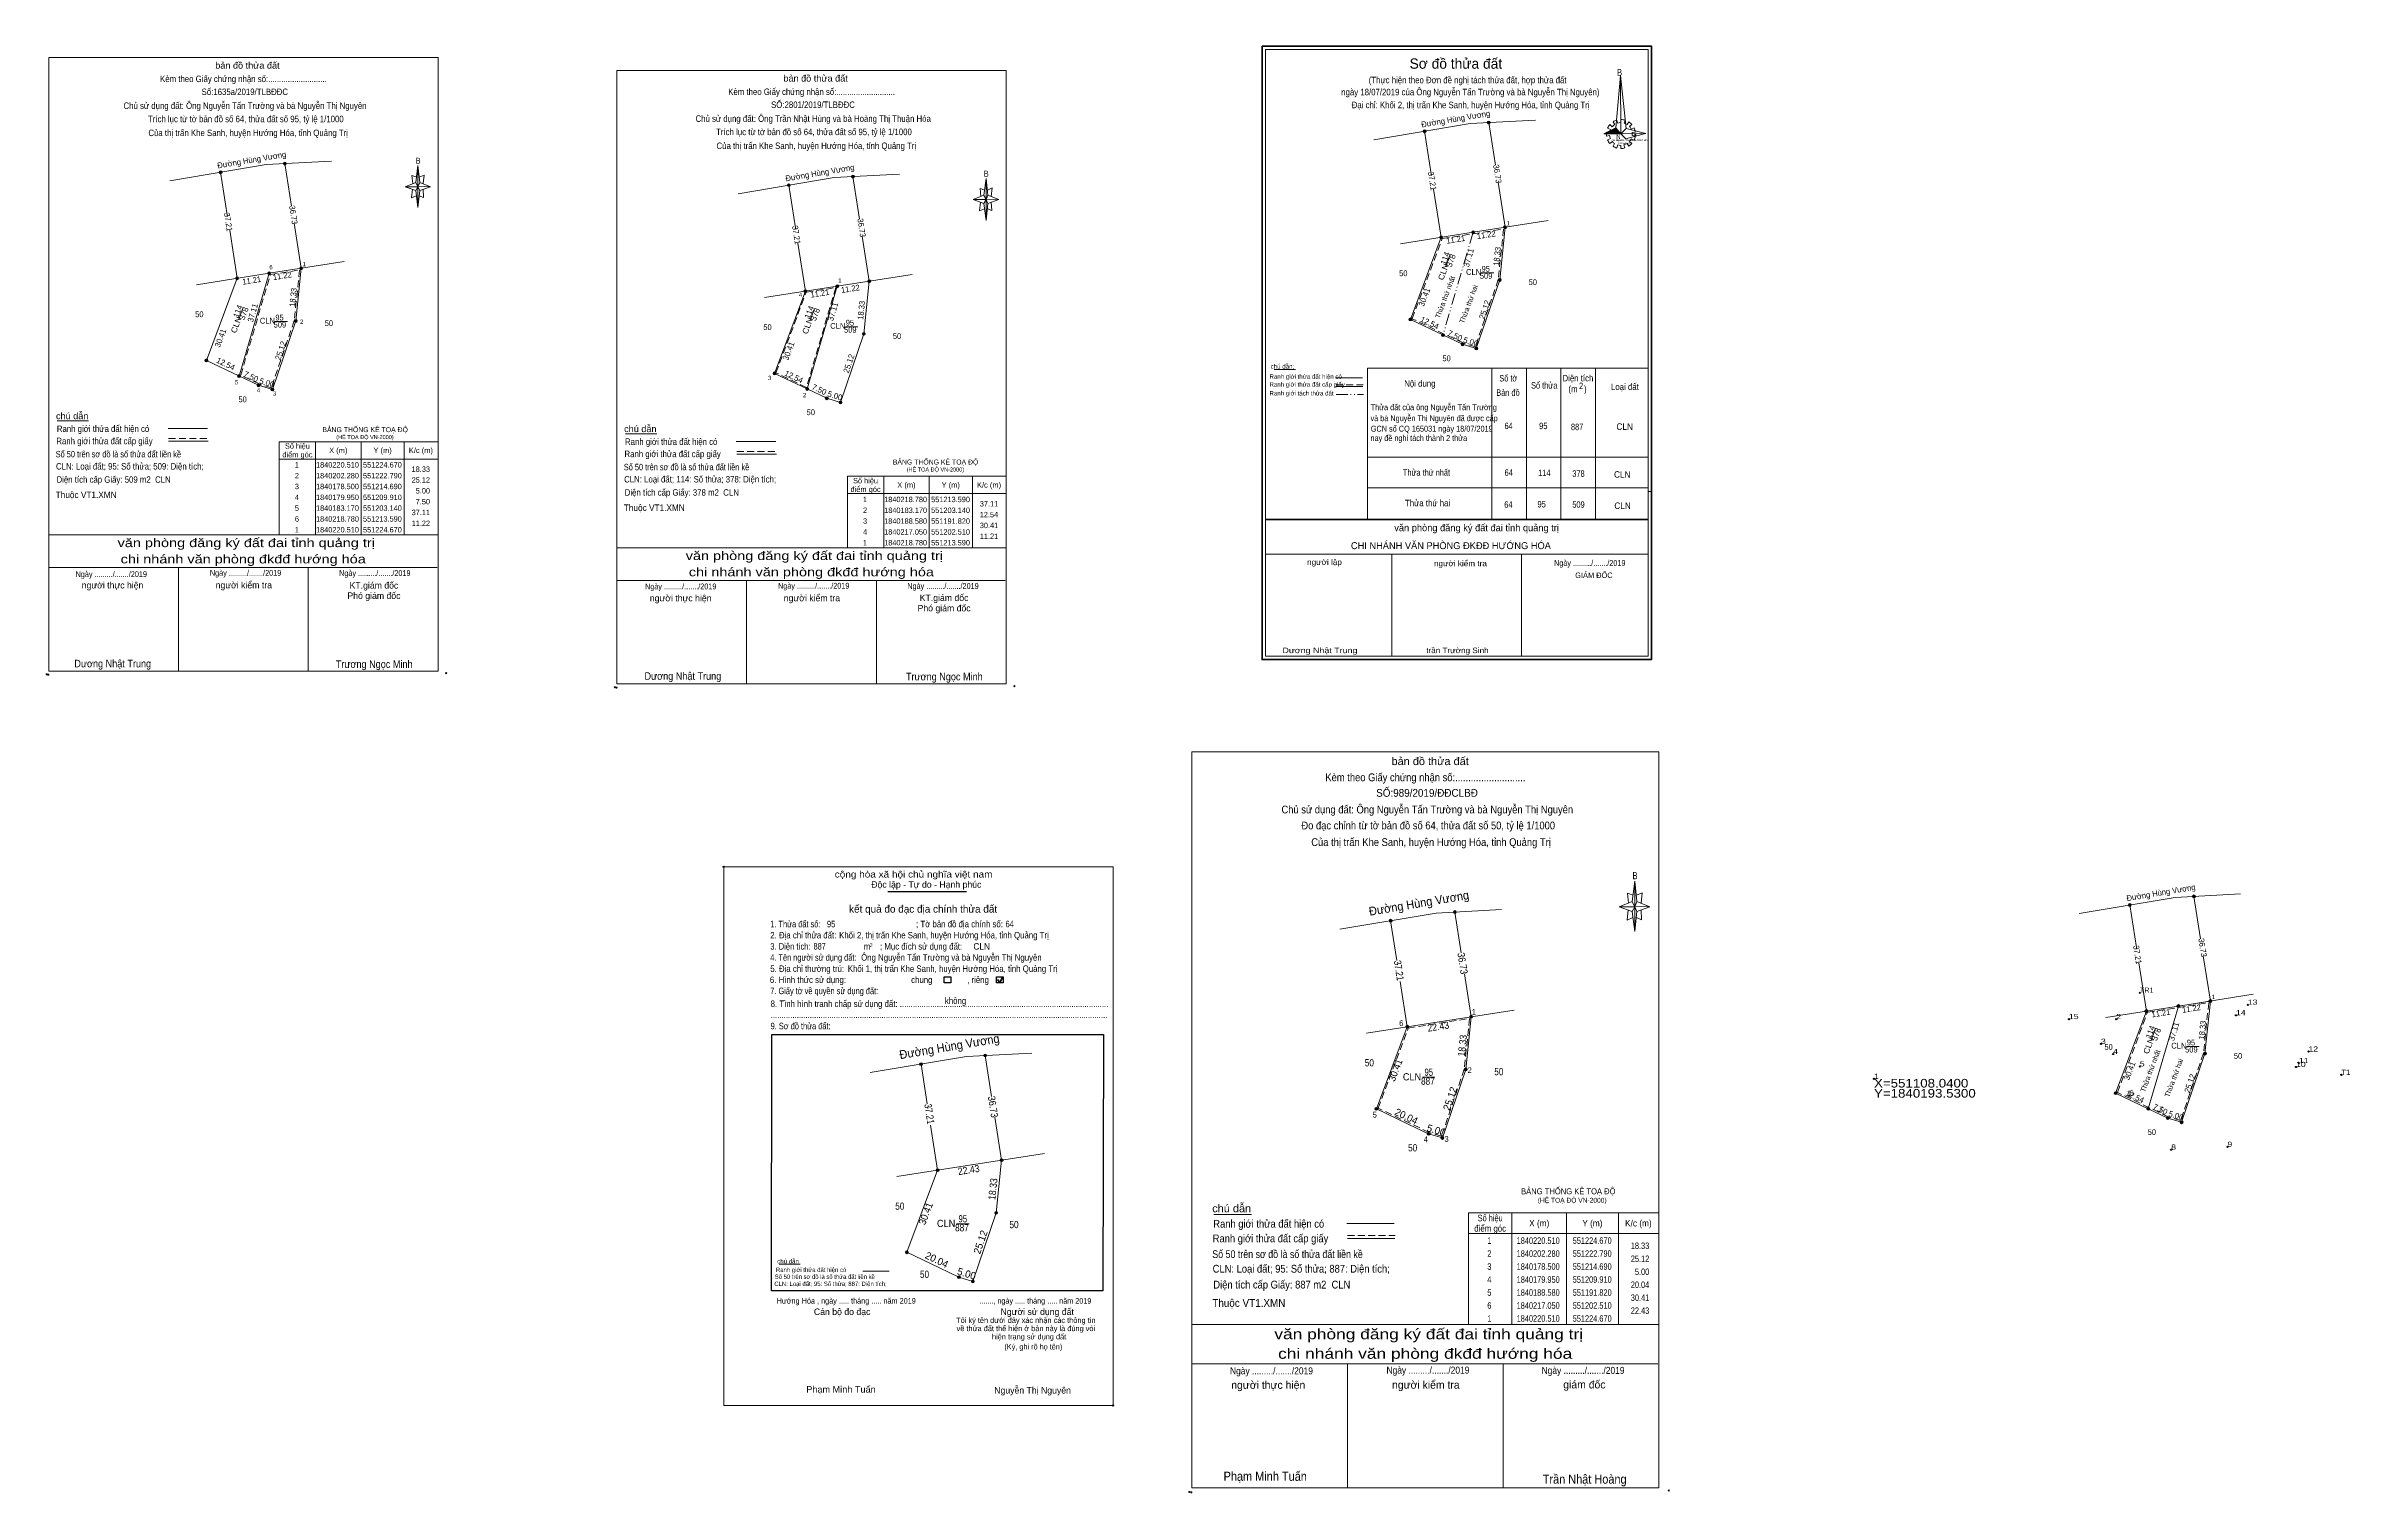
# Model space of a CAD drawing. Header units: metres. Extents: x 550474 to 551273, y 1840050 to 1840552.
import ezdxf
from ezdxf.enums import TextEntityAlignment as Align

# ---------------------------------------------------------------- set-up
doc = ezdxf.new("R2010")
doc.units = ezdxf.units.M
doc.header["$LTSCALE"] = 0.8
doc.header["$PDMODE"] = 32
doc.header["$PDSIZE"] = 0.4
doc.linetypes.add('DASH_DOUBLE_DOT', pattern=[9.2, 5, -1.2, 0.3, -1.2, 0.3, -1.2])
doc.linetypes.add('MEDIUM_DASHED', pattern=[4.5, 3, -1.5])
for name, color, linetype, lineweight in [('1', 7, 'MEDIUM_DASHED', 13), ('10', 7, 'Continuous', 13), ('17', 7, 'Continuous', 13), ('2', 7, 'Continuous', 25), ('23', 7, 'Continuous', 13), ('3', 7, 'Continuous', 13), ('5', 7, 'Continuous', 13), ('6', 7, 'Continuous', 13), ('63', 7, 'Continuous', 13)]:
    doc.layers.add(name, color=color, linetype=linetype, lineweight=lineweight)
doc.layers.add('12', color=7, linetype='Continuous')
doc.layers.add('7', color=7, linetype='Continuous')

msp = doc.modelspace()

# ---------------------------------------------------------------- hatches: boundary and pattern name
at = {"layer": '10'}
for points in [[(550940.9397, 1840248.36, 1), (550939.9397, 1840248.36, 1)], [(550963.1797, 1840251.35, 1), (550962.1797, 1840251.35, 1)], [(550968.8497, 1840215.06, 1), (550967.8497, 1840215.06, 1)], [(550946.6897, 1840211.6, 1), (550945.6897, 1840211.6, 1)], [(550778.11, 1840198.64, 1), (550777.11, 1840198.64, 1)], [(550800.35, 1840201.63, 1), (550799.35, 1840201.63, 1)], [(550966.9697, 1840196.83, 1), (550965.9697, 1840196.83, 1)], [(550935.9997, 1840183.13, 1), (550934.9997, 1840183.13, 1)], [(550954.0897, 1840174.5, 1), (550953.0897, 1840174.5, 1)], [(550958.8697, 1840173.05, 1), (550957.8697, 1840173.05, 1)], [(550783.86, 1840161.88, 1), (550782.86, 1840161.88, 1)], [(550806.02, 1840165.34, 1), (550805.02, 1840165.34, 1)], [(550804.14, 1840147.11, 1), (550803.14, 1840147.11, 1)], [(550773.17, 1840133.41, 1), (550772.17, 1840133.41, 1)], [(550791.26, 1840124.78, 1), (550790.26, 1840124.78, 1)], [(550796.04, 1840123.33, 1), (550795.04, 1840123.33, 1)]]:
    msp.add_hatch(color=256, dxfattribs=at).paths.add_polyline_path(points)
at = {"layer": '3'}
for points in [[(550952.71, 1840522.03, 1), (550951.71, 1840522.03, 1)], [(550974.95, 1840525.02, 1), (550973.95, 1840525.02, 1)], [(551014.37, 1840521.16), (551018.49, 1840523.17), (551020.26, 1840521.16)], [(550557.47, 1840510.81, 1), (550556.47, 1840510.81, 1)], [(550535.23, 1840507.82, 1), (550534.23, 1840507.82, 1)], [(550732.24, 1840503.34, 1), (550731.24, 1840503.34, 1)], [(550754.48, 1840506.33, 1), (550753.48, 1840506.33, 1)], [(550969.54, 1840487, 1), (550968.54, 1840487, 1)], [(550980.62, 1840488.73, 1), (550979.62, 1840488.73, 1)], [(550958.46, 1840485.27, 1), (550957.46, 1840485.27, 1)], [(550540.98, 1840471.06, 1), (550539.98, 1840471.06, 1)], [(550552.06, 1840472.79, 1), (550551.06, 1840472.79, 1)], [(550563.14, 1840474.52, 1), (550562.14, 1840474.52, 1)], [(550760.15, 1840470.04, 1), (550759.15, 1840470.04, 1)], [(550978.74, 1840470.5, 1), (550977.74, 1840470.5, 1)], [(550737.99, 1840466.58, 1), (550736.99, 1840466.58, 1)], [(550749.07, 1840468.31, 1), (550748.07, 1840468.31, 1)], [(550561.26, 1840456.29, 1), (550560.26, 1840456.29, 1)], [(550947.77, 1840456.8, 1), (550946.77, 1840456.8, 1)], [(550758.27, 1840451.81, 1), (550757.27, 1840451.81, 1)], [(550959.09, 1840451.39, 1), (550958.09, 1840451.39, 1)], [(550965.86, 1840448.17, 1), (550964.86, 1840448.17, 1)], [(550970.64, 1840446.72, 1), (550969.64, 1840446.72, 1)], [(550530.29, 1840442.59, 1), (550529.29, 1840442.59, 1)], [(550727.3, 1840438.11, 1), (550726.3, 1840438.11, 1)], [(550541.61, 1840437.18, 1), (550540.61, 1840437.18, 1)], [(550548.38, 1840433.96, 1), (550547.38, 1840433.96, 1)], [(550553.16, 1840432.51, 1), (550552.16, 1840432.51, 1)], [(550738.62, 1840432.7, 1), (550737.62, 1840432.7, 1)], [(550745.39, 1840429.48, 1), (550744.39, 1840429.48, 1)], [(550750.17, 1840428.03, 1), (550749.17, 1840428.03, 1)], [(551219.5, 1840256.8, 1), (551218.5, 1840256.8, 1)], [(551197.26, 1840253.81, 1), (551196.26, 1840253.81, 1)], [(551203.01, 1840217.05, 1), (551202.01, 1840217.05, 1)], [(551214.09, 1840218.78, 1), (551213.09, 1840218.78, 1)], [(551225.17, 1840220.51, 1), (551224.17, 1840220.51, 1)], [(551223.29, 1840202.28, 1), (551222.29, 1840202.28, 1)], [(551192.32, 1840188.58, 1), (551191.32, 1840188.58, 1)], [(551203.64, 1840183.17, 1), (551202.64, 1840183.17, 1)], [(551210.41, 1840179.95, 1), (551209.41, 1840179.95, 1)], [(551215.19, 1840178.5, 1), (551214.19, 1840178.5, 1)]]:
    msp.add_hatch(color=256, dxfattribs=at).paths.add_polyline_path(points)

# ---------------------------------------------------------------- linework, layer by layer
at = {"layer": '1'}
for points in [[(550748.01, 1840467.82), (550737.87, 1840433.26), (550727.3, 1840438.32), (550737.78, 1840466.23)], [(550967.79, 1840214.47), (550965.98, 1840196.94), (550958.05, 1840173.67), (550953.77, 1840174.97), (550936.13, 1840183.38), (550946.56, 1840211.15)]]:
    msp.add_lwpolyline(points, close=True, dxfattribs=at)
at = {"layer": '1', "linetype": 'Continuous'}
msp.add_lwpolyline([(551213.59, 1840218.78), (551203.14, 1840183.17), (551191.82, 1840188.58), (551202.51, 1840217.05)], close=True, dxfattribs=at)
at = {"layer": '10'}
for p, q in [((550935.5, 1840183.13), (550946.19, 1840211.6)), ((550935.5, 1840183.13), (550946.78, 1840177.75)), ((550946.78, 1840177.74), (550953.59, 1840174.5)), ((550772.67, 1840133.41), (550783.36, 1840161.88)), ((550772.67, 1840133.41), (550783.95, 1840128.03)), ((550783.95, 1840128.02), (550790.76, 1840124.78))]:
    msp.add_line(p, q, dxfattribs=at)
for points in [[(550968.35, 1840215.06), (550966.47, 1840196.83), (550958.37, 1840173.05), (550953.59, 1840174.5)], [(550805.52, 1840165.34), (550803.64, 1840147.11), (550795.54, 1840123.33), (550790.76, 1840124.78)]]:
    msp.add_lwpolyline(points, dxfattribs=at)
for centre in [(550940.4397, 1840248.36), (550962.6797, 1840251.35), (550968.3497, 1840215.06), (550946.1897, 1840211.6), (550777.61, 1840198.64), (550799.85, 1840201.63), (550966.4697, 1840196.83), (550935.4997, 1840183.13), (550953.5897, 1840174.5), (550958.3697, 1840173.05), (550783.36, 1840161.88), (550805.52, 1840165.34), (550803.64, 1840147.11), (550772.67, 1840133.41), (550790.76, 1840124.78), (550795.54, 1840123.33)]:
    msp.add_circle(centre, 0.5, dxfattribs=at)
at = {"layer": '17'}
for p, q in [((550478.1, 1840421.6), (550488.96, 1840421.6)), ((550675.11, 1840417.12), (550685.97, 1840417.12)), ((550879.13, 1840146.56), (550892.16, 1840146.56)), ((550728.4, 1840129.35), (550735.64, 1840129.35))]:
    msp.add_line(p, q, dxfattribs=at)
at = {"layer": '2'}
for p, q in [((550766.04, 1840258.46), (550793.34, 1840258.46)), ((550725.87, 1840208.95), (550840.81, 1840208.95)), ((550840.81, 1840208.95), (550840.66, 1840120.09))]:
    msp.add_line(p, q, dxfattribs=at)
at = {"layer": '2', "lineweight": 35}
for p, q in [((550804.12, 1840227.94), (550804.88, 1840226.94)), ((550804.88, 1840226.94), (550805.82, 1840228.62))]:
    msp.add_line(p, q, dxfattribs=at)
at = {"layer": '2', "lineweight": 13}
msp.add_lwpolyline([(550709.17, 1840267.03), (550844.18, 1840267.03), (550844.18, 1840080.29), (550709.17, 1840080.29)], close=True, dxfattribs=at)
at = {"layer": '2'}
for points in [[(550785.57, 1840228.94), (550787.89, 1840228.94), (550787.89, 1840226.78), (550785.57, 1840226.78)], [(550803.81, 1840228.94), (550806.13, 1840228.94), (550806.13, 1840226.78), (550803.81, 1840226.78)]]:
    msp.add_lwpolyline(points, close=True, dxfattribs=at)
msp.add_lwpolyline([(550840.66, 1840120.09), (550725.73, 1840120.09), (550725.87, 1840208.95)], dxfattribs=at)
for p in [(550709.17, 1840267.03), (550844.18, 1840080.29)]:
    msp.add_point(p, dxfattribs=at)
at = {"layer": '23'}
for p, q in [((550956.19, 1840251), (550922.84, 1840245.41)), ((550940.44, 1840248.36), (550942.6, 1840234.59)), ((550978.86, 1840252.21), (550956.19, 1840251)), ((550962.68, 1840251.35), (550964.9, 1840237.17)), ((550942.8, 1840233.31), (550942.84, 1840233.03)), ((550943.74, 1840227.26), (550946.19, 1840211.6)), ((550966.03, 1840229.94), (550968.35, 1840215.06)), ((550793.36, 1840201.28), (550760.01, 1840195.69)), ((550777.61, 1840198.64), (550779.77, 1840184.87)), ((550816.03, 1840202.49), (550793.36, 1840201.28)), ((550799.85, 1840201.63), (550802.07, 1840187.45)), ((550779.97, 1840183.59), (550780.01, 1840183.31)), ((550780.91, 1840177.54), (550783.36, 1840161.88)), ((550803.2, 1840180.22), (550805.52, 1840165.34))]:
    msp.add_line(p, q, dxfattribs=at)
for points in [[(550932.07, 1840209.39), (550957.28, 1840213.33), (550983.25, 1840217.39)], [(550769.24, 1840159.67), (550794.45, 1840163.61), (550820.42, 1840167.67)]]:
    msp.add_lwpolyline(points, dxfattribs=at)
at = {"layer": '3'}
for p, q in [((551020.26, 1840525.02), (551020.29, 1840526.11)), ((550967.96, 1840524.67), (550934.61, 1840519.08)), ((550952.21, 1840522.03), (550954.53, 1840507.25)), ((550990.63, 1840525.88), (550967.96, 1840524.67)), ((550974.45, 1840525.02), (550976.76, 1840510.29)), ((551015.25, 1840521.77), (551016.33, 1840521.6)), ((551016.33, 1840520.51), (551015.25, 1840520.34)), ((551016.66, 1840522.69), (551015.67, 1840523.1)), ((551015.67, 1840519.01), (551016.66, 1840519.48)), ((551016.39, 1840524.33), (551017.21, 1840523.62)), ((551017.31, 1840518.46), (551016.46, 1840517.78)), ((551018.13, 1840524.4), (551017.54, 1840525.29)), ((551018.88, 1840525.9), (551019.14, 1840524.85)), ((551019.73, 1840521.12), (551020.78, 1840521.12)), ((551021.7, 1840525.9), (551021.43, 1840524.81)), ((551022.42, 1840524.4), (551023, 1840525.29)), ((551023.2, 1840518.46), (551024.08, 1840517.81)), ((551024.08, 1840524.33), (551023.27, 1840523.65)), ((551024.87, 1840518.97), (551023.79, 1840519.38)), ((551023.85, 1840522.73), (551024.84, 1840523.21)), ((551025.29, 1840521.77), (551024.18, 1840521.6)), ((551024.18, 1840520.51), (551025.29, 1840520.34)), ((550550.48, 1840510.46), (550517.13, 1840504.87)), ((550573.15, 1840511.67), (550550.48, 1840510.46)), ((550556.97, 1840510.81), (550559.28, 1840496.08)), ((551017.54, 1840516.85), (551018.1, 1840517.81)), ((551019.21, 1840517.3), (551018.88, 1840516.24)), ((551020.26, 1840516.07), (551020.26, 1840517.13)), ((551021.34, 1840517.3), (551021.66, 1840516.27)), ((551023, 1840516.85), (551022.42, 1840517.78)), ((550534.73, 1840507.82), (550537.05, 1840493.04)), ((550747.49, 1840505.98), (550714.14, 1840500.39)), ((550731.74, 1840503.34), (550734.06, 1840488.56)), ((550770.16, 1840507.19), (550747.49, 1840505.98)), ((550753.98, 1840506.33), (550756.29, 1840491.6)), ((550954.57, 1840506.98), (550954.61, 1840506.7)), ((550977.68, 1840504.4), (550980.12, 1840488.73)), ((550955.35, 1840501.96), (550957.96, 1840485.27)), ((550537.09, 1840492.77), (550537.13, 1840492.49)), ((550537.87, 1840487.75), (550540.48, 1840471.06)), ((550560.2, 1840490.19), (550562.64, 1840474.52)), ((550734.1, 1840488.29), (550734.14, 1840488.01)), ((550943.84, 1840483.06), (550969.04, 1840487)), ((550969.04, 1840487), (550995.02, 1840491.06)), ((550734.88, 1840483.27), (550737.49, 1840466.58)), ((550757.21, 1840485.71), (550759.65, 1840470.04)), ((550947.27, 1840456.8), (550957.96, 1840485.27)), ((550959.6, 1840475.21), (550961.13, 1840479.3)), ((550529.79, 1840442.59), (550540.48, 1840471.06)), ((550551.56, 1840472.79), (550577.54, 1840476.85)), ((550748.57, 1840468.31), (550774.55, 1840472.37)), ((550971.82, 1840472.97), (550976.19, 1840472.97)), ((550726.8, 1840438.11), (550737.49, 1840466.58)), ((550541, 1840456.84), (550542.53, 1840460.93)), ((550553.56, 1840456.07), (550557.93, 1840456.07)), ((550739.13, 1840456.52), (550740.66, 1840460.61)), ((550751.35, 1840454.28), (550755.72, 1840454.28)), ((550900.02, 1840439.4), (550907.47, 1840439.4)), ((550932.39, 1840439.96), (551029.68, 1840439.96)), ((550921.3, 1840436.52), (550930.7, 1840436.52)), ((550921.45, 1840433.5), (550930.84, 1840433.5)), ((550567.66, 1840414.41), (550567.66, 1840382.16)), ((550583.41, 1840414.41), (550583.41, 1840382.16)), ((550598.41, 1840414.41), (550598.41, 1840382.16)), ((550555.06, 1840408.41), (550610.11, 1840408.41)), ((550932.39, 1840409.11), (551029.68, 1840409.11)), ((550932.39, 1840398.4), (551029.68, 1840398.4)), ((551029.68, 1840397.21), (551030.87, 1840397.21)), ((550895.86, 1840386.23), (550895.86, 1840338.85)), ((550897.08, 1840375.48), (551029.68, 1840375.48)), ((550940.86, 1840375.48), (550940.86, 1840340.06)), ((550985.86, 1840375.48), (550985.86, 1840340.06)), ((551212.51, 1840256.45), (551179.16, 1840250.86)), ((551235.18, 1840257.66), (551212.51, 1840256.45)), ((551219, 1840256.8), (551221.31, 1840242.07)), ((551196.76, 1840253.81), (551199.08, 1840239.03)), ((551199.12, 1840238.76), (551199.16, 1840238.48)), ((551199.9, 1840233.74), (551202.51, 1840217.05)), ((551222.23, 1840236.18), (551224.67, 1840220.51)), ((551213.59, 1840218.78), (551239.57, 1840222.84)), ((551191.82, 1840188.58), (551202.51, 1840217.05)), ((551204.15, 1840206.99), (551205.68, 1840211.08)), ((551216.37, 1840204.75), (551220.74, 1840204.75))]:
    msp.add_line(p, q, dxfattribs=at)
at = {"layer": '3', "linetype": 'DASH_DOUBLE_DOT'}
for p, q in [((550969.04, 1840487), (550958.59, 1840451.39)), ((550921.58, 1840430.79), (550931.04, 1840430.79))]:
    msp.add_line(p, q, dxfattribs=at)
at = {"layer": '3', "linetype": 'MEDIUM_DASHED'}
msp.add_line((550921.45, 1840434.14), (550930.92, 1840434.14), dxfattribs=at)
at = {"layer": '3', "lineweight": 35}
msp.add_line((550897.08, 1840387.39), (551029.68, 1840387.39), dxfattribs=at)
at = {"layer": '3'}
for points in [[(550895.86, 1840338.85), (550895.86, 1840551.54), (551030.87, 1840551.54), (551030.87, 1840338.85)], [(550895.86, 1840338.85), (550895.86, 1840551.54), (551030.87, 1840551.54), (551030.87, 1840338.85)], [(551029.68, 1840387.4), (551029.68, 1840340.06), (550897.08, 1840340.06), (550897.08, 1840550.36), (551029.68, 1840550.36)], [(551020.19, 1840541.41), (551020.26, 1840521.16), (551018.49, 1840523.17)], [(551020.19, 1840541.41), (551020.26, 1840521.16), (551022.12, 1840523.04)], [(551014.37, 1840521.16), (551018.49, 1840523.17), (551020.26, 1840521.16)], [(551028.89, 1840521.23), (551020.26, 1840521.16), (551022.12, 1840523.04)], [(551028.83, 1840521.26), (551021.96, 1840519.42), (551020.26, 1840521.16)], [(550759.65, 1840470.04), (550757.77, 1840451.81), (550749.67, 1840428.03), (550744.89, 1840429.48), (550738.12, 1840432.7), (550748.57, 1840468.31)], [(550555.06, 1840414.41), (550610.11, 1840414.41), (550610.11, 1840382.16), (550555.06, 1840382.16)], [(551224.67, 1840220.51), (551222.79, 1840202.28), (551214.69, 1840178.5), (551209.91, 1840179.95), (551203.14, 1840183.17), (551213.59, 1840218.78)]]:
    msp.add_lwpolyline(points, close=True, dxfattribs=at)
at = {"layer": '3', "lineweight": 35}
msp.add_lwpolyline([(550895.88, 1840551.56), (551030.88, 1840551.56), (551030.88, 1840338.86), (550895.88, 1840338.86)], close=True, dxfattribs=at)
at = {"layer": '3', "linetype": 'MEDIUM_DASHED'}
for points in [[(550979.56, 1840488.14), (550977.75, 1840470.61), (550969.82, 1840447.34), (550965.54, 1840448.64), (550947.9, 1840457.05), (550958.33, 1840484.82)], [(550562.08, 1840473.93), (550560.27, 1840456.4), (550552.34, 1840433.13), (550548.06, 1840434.43), (550541.71, 1840437.45), (550551.95, 1840472.34)], [(551224.11, 1840219.92), (551222.3, 1840202.39), (551214.37, 1840179.12), (551210.09, 1840180.42), (551192.45, 1840188.83), (551202.88, 1840216.6)]]:
    msp.add_lwpolyline(points, close=True, dxfattribs=at)
at = {"layer": '3'}
for points in [[(550980.12, 1840488.73), (550978.24, 1840470.5), (550970.14, 1840446.72), (550965.36, 1840448.17)], [(550526.36, 1840468.85), (550551.56, 1840472.79), (550541.11, 1840437.18)], [(550562.64, 1840474.52), (550560.76, 1840456.29), (550552.66, 1840432.51), (550547.88, 1840433.96)], [(550759.65, 1840470.04), (550757.77, 1840451.81), (550749.67, 1840428.03), (550744.89, 1840429.48)], [(550723.37, 1840464.37), (550748.57, 1840468.31), (550738.12, 1840432.7)], [(550947.27, 1840456.8), (550958.55, 1840451.41), (550965.36, 1840448.17)], [(550529.79, 1840442.59), (550541.07, 1840437.2), (550547.88, 1840433.96)], [(550726.8, 1840438.11), (550738.08, 1840432.72), (550744.89, 1840429.48)], [(550932.39, 1840439.96), (550932.39, 1840387.4), (550932.39, 1840387.39)], [(550975.5, 1840439.96), (550975.5, 1840387.4), (550975.5, 1840387.39)], [(550987.5, 1840439.96), (550987.5, 1840387.4), (550987.5, 1840387.39)], [(550999.5, 1840439.96), (550999.5, 1840387.4), (550999.5, 1840387.39)], [(551011.5, 1840439.96), (551011.5, 1840387.4), (551011.5, 1840387.39)], [(551188.39, 1840214.84), (551213.59, 1840218.78), (551203.14, 1840183.17)], [(551224.67, 1840220.51), (551222.79, 1840202.28), (551214.69, 1840178.5), (551209.91, 1840179.95)], [(551191.82, 1840188.58), (551203.1, 1840183.19), (551209.91, 1840179.95)]]:
    msp.add_lwpolyline(points, dxfattribs=at)
for centre in [(550952.21, 1840522.03), (550974.45, 1840525.02), (550556.97, 1840510.81), (550534.73, 1840507.82), (550731.74, 1840503.34), (550753.98, 1840506.33), (550969.04, 1840487), (550980.12, 1840488.73), (550957.96, 1840485.27), (550540.48, 1840471.06), (550551.56, 1840472.79), (550562.64, 1840474.52), (550759.65, 1840470.04), (550978.24, 1840470.5), (550737.49, 1840466.58), (550748.57, 1840468.31), (550560.76, 1840456.29), (550947.27, 1840456.8), (550757.77, 1840451.81), (550958.59, 1840451.39), (550965.36, 1840448.17), (550970.14, 1840446.72), (550529.79, 1840442.59), (550726.8, 1840438.11), (550541.11, 1840437.18), (550547.88, 1840433.96), (550552.66, 1840432.51), (550738.12, 1840432.7), (550744.89, 1840429.48), (550749.67, 1840428.03), (551219, 1840256.8), (551196.76, 1840253.81), (551202.51, 1840217.05), (551213.59, 1840218.78), (551224.67, 1840220.51), (551222.79, 1840202.28), (551191.82, 1840188.58), (551203.14, 1840183.17), (551209.91, 1840179.95), (551214.69, 1840178.5)]:
    msp.add_circle(centre, 0.5, dxfattribs=at)
for centre, major_axis, start_param, end_param in [((551020.272, 1840521.0864), (5.0474, 0), 1.27924208, 1.56332225), ((551020.272, 1840521.0864), (5.0474, 0), 3.00667928, 3.29139349), ((551020.272, 1840521.0864), (5.0474, 0), 2.43958176, 2.72400246), ((551020.272, 1840521.0864), (5.0474, 0), 3.56988637, 3.85691866), ((551020.272, 1840521.0864), (3.9558, 0), 2.72368549, 3.01515824), ((551020.272, 1840521.0864), (3.9558, 0), 3.28229955, 3.56105054), ((551020.272, 1840521.0864), (3.9558, 0), 2.13373541, 2.44496261), ((551020.272, 1840521.0864), (3.9558, 0), 3.86077574, 4.13258255), ((551020.272, 1840521.0864), (5.0474, 0), 1.84955988, 2.13900916), ((551020.272, 1840521.0864), (3.9558, 0), 1.56985589, 1.85611068), ((551020.272, 1840521.0864), (3.9558, 0), 1.00270906, 1.2755622), ((551020.272, 1840521.0864), (5.0474, 0), 0.71056237, 0.99687234), ((551020.272, 1840521.0864), (3.9558, 0), 5.56137327, 5.83951437), ((551020.272, 1840521.0864), (3.9558, 0), 0.42678376, 0.70646463), ((551020.272, 1840521.0864), (3.9558, 0), 6.13558388, 6.41618463), ((551020.272, 1840521.0864), (5.0474, 0), 0.1390515, 0.43393316), ((551020.272, 1840521.0864), (5.0474, 0), 5.85230288, 6.13839648), ((551020.2432, 1840521.0564), (5.0474, 0), 4.1470906, 4.43659307), ((551020.272, 1840521.0864), (3.9558, 0), 4.43854677, 4.71314001), ((551020.272, 1840521.0864), (5.0474, 0), 4.71301008, 4.99761054), ((551020.272, 1840521.0864), (3.9558, 0), 4.99087134, 5.28933161), ((551020.272, 1840521.0864), (5.0474, 0), 5.28561416, 5.56798705)]:
    msp.add_ellipse(centre, major_axis=major_axis, ratio=0.995001, start_param=start_param, end_param=end_param, dxfattribs=at)
msp.add_point((551025.29, 1840520.75), dxfattribs=at)
at = {"layer": '5'}
for p, q in [((550602.41, 1840504.32), (550603.16, 1840510.17)), ((550602.41, 1840501.47), (550598.66, 1840502.82)), ((550603.76, 1840504.32), (550607.51, 1840502.82)), ((550799.42, 1840499.84), (550800.17, 1840505.69)), ((550603.76, 1840501.47), (550603.16, 1840495.62)), ((550605.11, 1840499.07), (550603.61, 1840499.67)), ((550604.96, 1840501.92), (550605.11, 1840499.07)), ((550799.42, 1840496.99), (550795.67, 1840498.34)), ((550800.77, 1840496.99), (550800.17, 1840491.14)), ((550802.12, 1840494.59), (550800.62, 1840495.19)), ((550800.77, 1840499.84), (550804.52, 1840498.34)), ((550801.97, 1840497.44), (550802.12, 1840494.59)), ((550475.11, 1840382.16), (550610.11, 1840382.16)), ((550672.12, 1840377.68), (550807.12, 1840377.68)), ((550475.11, 1840370.76), (550609.81, 1840370.76)), ((550475.11, 1840370.76), (550609.81, 1840370.76)), ((550475.11, 1840370.76), (550609.81, 1840370.76)), ((550520.11, 1840334.91), (550520.11, 1840370.76)), ((550565.11, 1840334.91), (550565.11, 1840370.76)), ((550672.12, 1840366.28), (550806.82, 1840366.28)), ((550672.12, 1840366.28), (550806.82, 1840366.28)), ((550672.12, 1840366.28), (550806.82, 1840366.28)), ((550717.12, 1840330.43), (550717.12, 1840366.28)), ((550762.12, 1840330.43), (550762.12, 1840366.28)), ((551024.21, 1840255.01), (551025.11, 1840262.03)), ((551025.83, 1840255.01), (551030.33, 1840253.21)), ((551024.21, 1840251.59), (551019.71, 1840253.21)), ((551025.83, 1840251.59), (551025.11, 1840244.57)), ((551027.45, 1840248.71), (551025.65, 1840249.43)), ((551027.27, 1840252.13), (551027.45, 1840248.71)), ((550871.45, 1840108.42), (551033.45, 1840108.42)), ((550871.45, 1840094.74), (551033.09, 1840094.74)), ((550871.45, 1840094.74), (551033.09, 1840094.74)), ((550871.45, 1840094.74), (551033.09, 1840094.74)), ((550925.45, 1840051.72), (550925.45, 1840094.74)), ((550979.45, 1840051.72), (550979.45, 1840094.74))]:
    msp.add_line(p, q, dxfattribs=at)
for points in [[(550475.11, 1840547.61), (550610.11, 1840547.61), (550610.11, 1840334.91), (550475.11, 1840334.91)], [(550672.12, 1840543.13), (550807.12, 1840543.13), (550807.12, 1840330.43), (550672.12, 1840330.43)], [(550603.16, 1840510.17), (550603.76, 1840504.32), (550603.16, 1840502.82)], [(550603.16, 1840502.82), (550598.66, 1840502.82), (550602.41, 1840504.32), (550603.76, 1840501.47), (550607.51, 1840502.82), (550603.16, 1840502.97)], [(550603.16, 1840502.82), (550603.16, 1840495.62), (550602.41, 1840501.47)], [(550800.17, 1840505.69), (550800.77, 1840499.84), (550800.17, 1840498.34)], [(550800.17, 1840498.34), (550795.67, 1840498.34), (550799.42, 1840499.84), (550800.77, 1840496.99), (550804.52, 1840498.34), (550800.17, 1840498.49)], [(550800.17, 1840498.34), (550800.17, 1840491.14), (550799.42, 1840496.99)], [(550871.45, 1840306.96), (551033.45, 1840306.96), (551033.45, 1840051.72), (550871.45, 1840051.72)], [(551025.11, 1840253.21), (551019.71, 1840253.21), (551024.21, 1840255.01), (551025.83, 1840251.59), (551030.33, 1840253.21), (551025.11, 1840253.39)], [(551025.11, 1840262.03), (551025.83, 1840255.01), (551025.11, 1840253.21)], [(551025.11, 1840253.21), (551025.11, 1840244.57), (551024.21, 1840251.59)]]:
    msp.add_lwpolyline(points, close=True, dxfattribs=at)
for points in [[(550603.16, 1840502.82), (550602.41, 1840504.32), (550598.66, 1840502.82)], [(550602.71, 1840506.12), (550601.06, 1840506.72), (550601.36, 1840503.87)], [(550603.16, 1840502.82), (550603.76, 1840501.47), (550607.51, 1840502.82)], [(550603.61, 1840506.12), (550605.26, 1840506.87), (550604.96, 1840503.87)], [(550799.72, 1840501.64), (550798.07, 1840502.24), (550798.37, 1840499.39)], [(550800.62, 1840501.64), (550802.27, 1840502.39), (550801.97, 1840499.39)], [(550601.21, 1840501.92), (550600.91, 1840498.92), (550602.56, 1840499.67)], [(550800.17, 1840498.34), (550799.42, 1840499.84), (550795.67, 1840498.34)], [(550798.22, 1840497.44), (550797.92, 1840494.44), (550799.57, 1840495.19)], [(550800.17, 1840498.34), (550800.77, 1840496.99), (550804.52, 1840498.34)], [(550610.11, 1840334.91), (550475.11, 1840334.91), (550475.11, 1840370.76)], [(550807.12, 1840330.43), (550672.12, 1840330.43), (550672.12, 1840366.28)], [(551025.11, 1840253.21), (551024.21, 1840255.01), (551019.71, 1840253.21)], [(551024.57, 1840257.17), (551022.59, 1840257.89), (551022.95, 1840254.47)], [(551025.65, 1840257.17), (551027.63, 1840258.07), (551027.27, 1840254.47)], [(551022.77, 1840252.13), (551022.41, 1840248.53), (551024.39, 1840249.43)], [(551025.11, 1840253.21), (551025.83, 1840251.59), (551030.33, 1840253.21)], [(551033.45, 1840051.72), (550871.45, 1840051.72), (550871.45, 1840094.74)]]:
    msp.add_lwpolyline(points, dxfattribs=at)
for p in [(550474.4, 1840333.76), (550475, 1840333.65), (550671.41, 1840329.28), (550672.01, 1840329.17), (550870.6, 1840050.33), (550871.32, 1840050.2)]:
    msp.add_point(p, dxfattribs=at)
at = {"layer": '6'}
for p, q in [((550516.5, 1840418.99), (550530.2, 1840418.99)), ((550516.7, 1840414.6), (550530.42, 1840414.6)), ((550713.51, 1840414.51), (550727.21, 1840414.51)), ((550713.71, 1840410.12), (550727.43, 1840410.12)), ((550925.21, 1840143.43), (550941.66, 1840143.43)), ((550925.46, 1840138.15), (550941.92, 1840138.15)), ((550757.42, 1840126.89), (550766.56, 1840126.89))]:
    msp.add_line(p, q, dxfattribs=at)
at = {"layer": '6', "linetype": 'MEDIUM_DASHED'}
for p, q in [((550516.7, 1840415.52), (550530.5, 1840415.52)), ((550713.71, 1840411.04), (550727.51, 1840411.04)), ((550925.46, 1840139.27), (550942.02, 1840139.27))]:
    msp.add_line(p, q, dxfattribs=at)
at = {"layer": '6'}
for p in [(550612.95, 1840334.16), (550809.96, 1840329.68), (551036.87, 1840050.82)]:
    msp.add_point(p, dxfattribs=at)
at = {"layer": '63'}
for p, q in [((550764.67, 1840402.43), (550764.67, 1840377.68)), ((550780.42, 1840402.43), (550780.42, 1840377.68)), ((550795.42, 1840402.43), (550795.42, 1840377.68)), ((550752.07, 1840396.43), (550807.12, 1840396.43)), ((550951.44, 1840194.09), (550955.81, 1840194.09)), ((550789.86, 1840143.27), (550794.23, 1840143.27)), ((550982.51, 1840147.12), (550982.51, 1840108.42)), ((551001.41, 1840147.12), (551001.41, 1840108.42)), ((551019.41, 1840147.12), (551019.41, 1840108.42)), ((550967.39, 1840139.92), (551033.45, 1840139.92))]:
    msp.add_line(p, q, dxfattribs=at)
for points in [[(550752.07, 1840402.43), (550807.12, 1840402.43), (550807.12, 1840377.68), (550752.07, 1840377.68)], [(550967.39, 1840147.12), (551033.45, 1840147.12), (551033.45, 1840108.42), (550967.39, 1840108.42)]]:
    msp.add_lwpolyline(points, close=True, dxfattribs=at)
at = {"layer": '7'}
for p in [(551200.21, 1840223.39), (551175.64, 1840214.25), (551192.05, 1840214.25), (551233.55, 1840215.56), (551237.65, 1840219.22), (551186.75, 1840205.67), (551190.96, 1840202.13), (551255.38, 1840198.99), (551258.7, 1840203), (551108.04, 1840193.53), (551200.21, 1840197.84), (551254.38, 1840197.64), (551270.11, 1840194.93), (551196.5, 1840187.74), (551206.78, 1840182.14), (551211.09, 1840168.99), (551230.59, 1840169.96)]:
    msp.add_point(p, dxfattribs=at)

# ---------------------------------------------------------------- texts
at = {"layer": '1'}
for s, height, width, p in [('BẢNG THỐNG KÊ TOẠ ĐỘ ', 1.725, 0.95, (550570.02, 1840417.73)), ('(HỆ TOẠ ĐỘ VN-2000)', 1.395, 0.9, (550574.82, 1840415.3)), ('BẢNG THỐNG KÊ TOẠ ĐỘ ', 1.725, 0.95, (550767.82, 1840406.51)), ('(HỆ TOẠ ĐỘ VN-2000)', 1.395, 0.9, (550772.62, 1840404.08)), ('BẢNG THỐNG KÊ TOẠ ĐỘ ', 2.07, 0.95, (550985.68, 1840153.53)), ('(HỆ TOẠ ĐỘ VN-2000)', 1.674, 0.9, (550991.44, 1840150.62))]:
    msp.add_text(s, height=height, dxfattribs=dict(at, width=width)).set_placement(p)
for s, width, p in [('CLN', 0.95, (550947.865, 1840193)), ('887', 0.85, (550953.35, 1840191.49)), ('95', 0.8, (550953.65, 1840194.6)), ('CLN', 0.95, (550786.295, 1840142.18)), ('887', 0.85, (550791.78, 1840140.67)), ('95', 0.8, (550792.08, 1840143.78))]:
    msp.add_text(s, height=2.5, dxfattribs=dict(at, width=width)).set_placement(p, align=Align.CENTER)
at = {"layer": '10'}
for s, rotation, width, p in [('37.21', 278.89, 0.85, (550942.0889, 1840230.9232)), ('36.73', 278.88, 0.9, (550964.16, 1840233.398)), ('37.21', 278.89, 0.85, (550779.2689, 1840181.2032)), ('36.73', 278.88, 0.9, (550801.34, 1840183.678))]:
    msp.add_text(s, height=2.5, rotation=rotation, dxfattribs=dict(at, width=width)).set_placement(p, align=Align.CENTER)
at = {"layer": '12'}
for s, height, width, p in [('TR1', 1.8, 1.05, (551200.21, 1840223.39)), ('15', 1.8, 1.25, (551175.64, 1840214.25)), ('2', 1.8, 1.25, (551192.05, 1840214.25)), ('14', 1.8, 1.25, (551233.55, 1840215.56)), ('13', 1.8, 1.25, (551237.65, 1840219.22)), ('3', 1.8, 1.25, (551186.75, 1840205.67)), ('4', 1.8, 1.25, (551190.96, 1840202.13)), ('5', 1.8, 1.25, (551200.21, 1840197.84)), ('10', 1.8, 1.25, (551254.38, 1840197.64)), ('11', 1.8, 1.25, (551255.38, 1840198.99)), ('12', 1.8, 1.25, (551258.7, 1840203)), ('X=551108.0400', 3, 1.15, (551108.04, 1840190.53)), ('1', 1.8, 1.25, (551108.04, 1840193.53)), ('T1', 1.8, 1.1, (551270.11, 1840194.93)), ('Y=1840193.5300', 3, 1.15, (551108.04, 1840187.03)), ('6', 1.8, 1.25, (551196.5, 1840187.74)), ('7', 1.8, 1.25, (551206.78, 1840182.14)), ('8', 1.8, 1.25, (551211.09, 1840168.99)), ('9', 1.8, 1.25, (551230.59, 1840169.96))]:
    msp.add_text(s, height=height, dxfattribs=dict(at, width=width)).set_placement(p)
at = {"layer": '2'}
for s, height, width, p in [('cộng hòa xã hội chủ nghĩa việt nam', 2.253, 1.15, (550747.67, 1840263.34)), ('1. Thửa đất số:', 2.253, 0.85, (550725.32, 1840246.08)), ('95', 2.25, 0.8, (550744.97, 1840246.08)), ('; Tờ bản đồ địa chính số:', 2.253, 0.9, (550775.88, 1840246.08)), ('64', 2.25, 0.85, (550806.9, 1840246.11)), ('3. Diện tích:', 2.253, 0.8, (550725.32, 1840238.35)), ('2. Địa chỉ thửa đất:', 2.253, 0.9, (550725.32, 1840242.22)), ('887', 2.25, 0.85, (550740.32, 1840238.37)), ('Khối 2, thị trấn Khe Sanh, huyện Hướng Hóa, tỉnh Quảng Trị', 2.25, 0.9, (550749.2, 1840242.22)), ('m', 2.253, 0.8, (550757.8, 1840238.35)), ('2', 1.288, 0.8, (550759.82, 1840239.26)), ('; Mục đích sử dụng đất:', 2.253, 0.9, (550763.38, 1840238.35)), (' CLN', 2.25, 0.95, (550794.98, 1840238.34)), ('4. Tên người sử dụng đất:', 2.253, 0.85, (550725.32, 1840234.49)), ('5. Địa chỉ thường trú:', 2.253, 0.9, (550725.32, 1840230.62)), ('Khối 1, thị trấn Khe Sanh, huyện Hướng Hóa, tỉnh Quảng Trị', 2.25, 0.9, (550752.21, 1840230.62)), ('Ông Nguyễn Tấn Trường và bà Nguyễn Thị Nguyên', 2.25, 0.9, (550756.83, 1840234.5)), ('6. Hình thức sử dụng:', 2.253, 0.9, (550725.18, 1840226.76)), ('7. Giấy tờ về quyền sử dụng đất:', 2.253, 0.85, (550725.32, 1840222.9)), ('chung                , riêng', 2.253, 0.9, (550774.16, 1840226.76)), ('8. Tình hình tranh chấp sử dụng đất: ................................................................................................', 2.253, 0.9, (550725.45, 1840218.45)), ('...........................................................................................................................................................', 2.253, 0.9, (550725.45, 1840214.59)), ('không', 2.254, 0.9, (550785.87, 1840219.51)), ('9. Sơ đồ thửa đất:', 2.253, 0.85, (550725.45, 1840210.73)), ('Hướng Hóa , ngày ..... tháng ..... năm 2019', 1.93, 0.9, (550727.52, 1840115.62)), ('......., ngày ..... tháng ..... năm 2019', 1.93, 0.85, (550797.82, 1840115.62)), ('(Ký, ghi rõ họ tên)', 1.932, 0.9, (550806.5, 1840099.72)), ('Phạm Minh Tuấn', 2.25, 1.05, (550737.8, 1840084.78))]:
    msp.add_text(s, height=height, dxfattribs=dict(at, width=width)).set_placement(p)
for s, height, p in [('Độc lập - Tự do - Hạnh phúc', 2.253, (550760.34, 1840259.78)), ('Cán bộ đo đạc', 2.254, (550740.44, 1840111.68)), ('Người sử dụng đất', 2.253, (550805.16, 1840111.68)), ('Nguyễn Thị Nguyên', 2.25, (550802.98, 1840084.45))]:
    msp.add_text(s, height=height, dxfattribs=at).set_placement(p)
for s, height, p in [('kết quả đo đạc địa chính thửa đất', 2.576, (550778.315, 1840251.16)), ('.', 0.644, (550844.1686, 1840079.95))]:
    msp.add_text(s, height=height, dxfattribs=at).set_placement(p, align=Align.CENTER)
at = {"layer": '2', "width": 0.9}
for s, p in [('Tôi ký tên dưới đây xác nhận các thông tin', (550813.92, 1840108.92)), ('về thửa đất thể hiện ở bản này là đúng vói', (550813.95, 1840106.08)), ('hiện trạng sử dụng đất', (550815.07, 1840103.23))]:
    msp.add_text(s, height=1.862, dxfattribs=at).set_placement(p, align=Align.CENTER)
at = {"layer": '3'}
msp.add_text('Sơ đồ thửa đất', height=3.57, dxfattribs=at).set_placement((550963.055, 1840543.71), align=Align.CENTER)
for s, height, width, p in [('B', 2.377, 0.8, (551018.94, 1840541.25)), ('CHI NHÁNH VPĐKĐĐ-HƯỚNG HÓA', 0.5623, 0.95, (551016.97, 1840518.64)), ('TỈNH quảng trị', 0.5625, 1.05, (551018.78, 1840517.67)), ('N', 1.486, 0.9, (551018.7, 1840519.4)), ('Ranh giới tách thửa đất', 1.543, 0.9, (550898.41, 1840430.44)), ('Ranh giới thửa đất cấp giấy', 1.543, 0.9, (550898.42, 1840433.5)), ('Ranh giới thửa đất hiện có ', 1.543, 0.9, (550898.44, 1840436.22)), ('Nội dung', 2.25, 0.9, (550945.14, 1840433.48)), ('Bản đồ', 2.25, 0.85, (550977.07, 1840430.31)), ('Số tờ', 2.25, 0.85, (550978.12, 1840435.3)), ('Số thửa', 2.25, 0.85, (550989.14, 1840432.83)), ('Diện tích', 2.25, 0.9, (551000.04, 1840435.32)), ('(m   )', 2.25, 0.9, (551002.09, 1840431.58)), ('2', 2.25, 0.8, (551005.75, 1840432.65)), ('Loại đất', 2.25, 0.9, (551016.85, 1840432.34)), ('và bà Nguyễn Thị Nguyên đã được cấp ', 2.04, 0.85, (550933.47, 1840421.54)), ('Thửa đất của ông Nguyễn Tấn Trường', 2.04, 0.9, (550933.49, 1840425.34)), ('nay đề nghi tách thành 2 thửa', 2.04, 0.85, (550933.47, 1840414.66)), ('GCN số CQ 165031 ngày 18/07/2019', 2.04, 0.9, (550933.55, 1840417.9)), ('64', 2.25, 0.85, (550979.92, 1840418.78)), ('95', 2.25, 0.8, (550991.92, 1840418.78)), ('887', 2.25, 0.85, (551002.96, 1840418.42)), ('CLN', 2.25, 0.95, (551018.74, 1840418.52)), ('Thửa thứ nhất', 2.25, 0.85, (550944.68, 1840402.6)), ('64', 2.25, 0.85, (550979.95, 1840402.59)), ('114', 2.25, 0.85, (550991.58, 1840402.47)), ('378', 2.25, 0.85, (551003.44, 1840402.23)), ('CLN', 2.25, 0.95, (551017.9, 1840401.94)), ('Thửa thứ hai', 2.25, 0.9, (550945.4, 1840392.03)), ('64', 2.25, 0.85, (550979.83, 1840391.5)), ('95', 2.25, 0.8, (550991.34, 1840391.62)), ('509', 2.25, 0.85, (551003.44, 1840391.5)), ('CLN', 2.25, 0.95, (551018, 1840391.1))]:
    msp.add_text(s, height=height, dxfattribs=dict(at, width=width)).set_placement(p)
for s, height, width, p in [('ngày 18/07/2019 của Ông Nguyễn Tấn Trường và bà Nguyễn Thị Nguyên)', 2.25, 0.9, (550968.07, 1840534.5)), ('(Thực hiện theo Đơn đề nghị tách thửa đất, hợp thửa đất ', 2.25, 0.9, (550967.505, 1840538.67)), ('Đại chỉ: Khối 2, thị trấn Khe Sanh, huyện Hướng Hóa, tỉnh Quảng Trị', 2.25, 0.9, (550968.18, 1840530.03)), ('50', 2, 0.85, (550944.83, 1840471.8)), ('CLN', 2, 0.95, (550969.205, 1840472.26)), ('509', 2, 0.85, (550973.54, 1840470.9)), ('95', 2, 0.8, (550973.41, 1840473.35)), ('50', 2, 0.85, (550989.74, 1840468.71)), ('50', 2, 0.85, (550527.35, 1840457.59)), ('CLN', 2, 0.95, (550550.945, 1840455.36)), ('509', 2, 0.85, (550555.28, 1840454)), ('95', 2, 0.8, (550555.15, 1840456.45)), ('50', 2, 0.85, (550572.26, 1840454.5)), ('50', 2, 0.85, (550724.36, 1840453.11)), ('CLN', 2, 0.95, (550748.735, 1840453.57)), ('509', 2, 0.85, (550753.07, 1840452.21)), ('95', 2, 0.8, (550752.94, 1840454.66)), ('50', 2, 0.85, (550769.27, 1840450.02)), ('50', 2, 0.85, (550959.84, 1840442.31)), ('50', 2, 0.85, (550542.36, 1840428.1)), ('50', 2, 0.85, (550739.37, 1840423.62)), ('điểm góc', 1.875, 0.9, (550561.355, 1840408.98)), ('Số hiệu', 1.875, 0.85, (550561.345, 1840411.98)), (' 1', 1.875, 0.75, (550560.82, 1840405.46)), ('1840220.510', 1.875, 0.85, (550575.24, 1840405.46)), ('X (m)', 1.875, 0.95, (550575.525, 1840410.48)), ('551224.670', 1.875, 0.85, (550590.825, 1840405.46)), ('Y (m)', 1.875, 0.95, (550590.895, 1840410.48)), ('K/c (m)', 1.875, 0.95, (550604.175, 1840410.48)), (' 3', 1.875, 0.8, (550560.83, 1840397.96)), (' 2', 1.875, 0.85, (550560.83, 1840401.7)), ('1840202.280', 1.875, 0.85, (550575.24, 1840401.7)), ('1840178.500', 1.875, 0.85, (550575.24, 1840397.96)), ('551222.790', 1.875, 0.85, (550590.825, 1840401.7)), ('551214.690', 1.875, 0.85, (550590.825, 1840397.96)), (' 4', 1.875, 0.85, (550560.835, 1840394.2)), (' 5', 1.875, 0.8, (550560.825, 1840390.46)), ('1840179.950', 1.875, 0.85, (550575.24, 1840394.2)), ('1840183.170', 1.875, 0.85, (550575.24, 1840390.46)), ('551209.910', 1.875, 0.85, (550590.825, 1840394.2)), ('551203.140', 1.875, 0.85, (550590.825, 1840390.46)), (' 6', 1.875, 0.85, (550560.83, 1840386.7)), (' 1', 1.875, 0.75, (550560.82, 1840382.96)), ('1840218.780', 1.875, 0.85, (550575.24, 1840386.7)), ('1840220.510', 1.875, 0.85, (550575.24, 1840382.96)), ('551213.590', 1.875, 0.85, (550590.825, 1840386.7)), ('551224.670', 1.875, 0.85, (550590.825, 1840382.96)), ('Ngày ........./......./2019', 2.025, 0.9, (551009.485, 1840371.36)), ('95', 2, 0.8, (551217.96, 1840205.13)), ('50', 2, 0.85, (551189.38, 1840203.58)), ('CLN', 2, 0.95, (551213.755, 1840204.04)), ('509', 2, 0.85, (551218.09, 1840202.68)), ('50', 2, 0.85, (551234.29, 1840200.49)), ('50', 2, 0.85, (551204.39, 1840174.09))]:
    msp.add_text(s, height=height, dxfattribs=dict(at, width=width)).set_placement(p, align=Align.CENTER)
for s, rotation, width, p in [('Đường Hùng Vương', 9.515, 0.95, (550963.1497, 1840525.3384)), ('Đường Hùng Vương', 9.515, 0.95, (550545.6697, 1840511.1284)), ('Đường Hùng Vương', 9.515, 0.95, (550742.6797, 1840506.6484)), ('36.73', 278.88, 0.9, (550976.4641, 1840507.1094)), ('37.21', 278.89, 0.9, (550953.866, 1840504.6345)), ('36.73', 278.88, 0.9, (550558.9841, 1840492.8994)), ('37.21', 278.89, 0.9, (550536.386, 1840490.4245)), ('37.21', 278.89, 0.9, (550733.396, 1840485.9445)), ('36.73', 278.88, 0.9, (550755.9941, 1840488.4194)), ('11.22', 8.874, 0.9, (550973.7207, 1840485.1216)), ('37.11', 73.645, 0.9, (550968.4596, 1840477.9134)), ('18.33', 84.112, 0.9, (550978.3329, 1840478.5674)), ('11.22', 8.874, 0.9, (550556.2407, 1840470.9116)), ('CLN', 69.518, 1.1, (550959.6697, 1840472.9501)), ('18.33', 84.112, 0.9, (550560.8529, 1840464.3574)), ('37.11', 73.645, 0.9, (550747.9896, 1840459.2234)), ('11.22', 8.874, 0.9, (550753.2507, 1840466.4316)), ('18.33', 84.112, 0.9, (550757.8629, 1840459.8774)), ('CLN', 69.518, 1.1, (550541.0697, 1840454.5801)), ('37.11', 73.645, 0.9, (550546.8296, 1840458.8234)), ('CLN', 69.518, 1.1, (550739.1997, 1840454.2601)), ('Đường Hùng Vương', 9.515, 0.95, (551207.6997, 1840257.1184)), ('37.21', 278.89, 0.9, (551198.416, 1840236.4145)), ('36.73', 278.88, 0.9, (551221.0141, 1840238.8894)), ('11.22', 8.874, 0.9, (551218.2707, 1840216.9016)), ('CLN', 69.518, 1.1, (551204.2197, 1840204.7301)), ('37.11', 73.645, 0.9, (551213.0096, 1840209.6934)), ('18.33', 84.112, 0.9, (551222.8829, 1840210.3474))]:
    msp.add_text(s, height=2, rotation=rotation, dxfattribs=dict(at, width=width)).set_placement(p, align=Align.CENTER)
for s, height, width, p in [(' 1', 1.5, 0.9, (550981.8, 1840489.43)), (' 6', 1.5, 0.9, (550552.77, 1840474.19)), (' 1', 1.5, 0.9, (550564.32, 1840475.22)), (' 1', 1.5, 0.9, (550750.03, 1840469.51)), (' 4', 1.5, 0.95, (550736.4, 1840464.56)), (' 2', 1.5, 0.9, (550563.42, 1840455.26)), (' 5', 1.5, 0.9, (550540.79, 1840434.29)), (' 4', 1.5, 0.95, (550548.41, 1840431.49)), (' 3', 1.5, 0.95, (550554.01, 1840430.37)), (' 3', 1.5, 0.95, (550725.72, 1840435.77)), (' 2', 1.5, 0.9, (550737.82, 1840429.84)), ('25.12', 1.875, 0.85, (550607.33, 1840400.2)), ('18.33', 1.875, 0.85, (550607.32, 1840403.96)), ('5.00', 1.875, 0.85, (550607.33, 1840396.46)), ('37.11', 1.875, 0.85, (550607.34, 1840388.96)), ('7.50', 1.875, 0.85, (550607.33, 1840392.7)), ('11.22', 1.87, 0.85, (550607.34, 1840385.2)), ('người lập', 1.92, 1.1, (550923.53, 1840371.72)), ('người kiểm tra', 1.92, 1.1, (550973.79, 1840371.26)), ('Dương Nhật Trung', 1.92, 1.2, (550928.93, 1840341.12)), ('trần Trường Sinh', 1.92, 1.1, (550974.41, 1840341.12)), (' 1', 1.5, 0.9, (551226.35, 1840221.21))]:
    msp.add_text(s, height=height, dxfattribs=dict(at, width=width)).set_placement(p, align=Align.RIGHT)
for s, rotation, p in [('114', 69.518, (550960.2431, 1840477.6601)), ('378', 69.518, (550962.3119, 1840476.8701)), ('25.12', 71.19, (550973.9749, 1840459.8676)), ('114', 69.518, (550541.6431, 1840459.2901)), ('378', 69.518, (550543.7119, 1840458.5001)), ('114', 69.518, (550739.7731, 1840458.9701)), ('378', 69.518, (550741.8419, 1840458.1801)), ('25.12', 71.19, (550556.4949, 1840445.6576)), ('7.50', 334.563, (550962.3305, 1840450.2997)), ('5.00', 343.125, (550967.9347, 1840448.0984)), ('7.50', 334.563, (550544.8505, 1840436.0897)), ('25.12', 71.19, (550753.5049, 1840441.1776)), ('5.00', 343.125, (550550.4547, 1840433.8884)), ('7.50', 334.563, (550741.8605, 1840431.6097)), ('5.00', 343.125, (550747.4647, 1840429.4084)), ('114', 69.518, (551204.7931, 1840209.4401)), ('378', 69.518, (551206.8619, 1840208.6501)), ('25.12', 71.19, (551218.5249, 1840191.6476)), ('7.50', 334.563, (551206.8805, 1840182.0797)), ('5.00', 343.125, (551212.4847, 1840179.8784))]:
    msp.add_text(s, height=2, rotation=rotation, dxfattribs=at).set_placement(p, align=Align.CENTER)
msp.add_text('chú dẫn:', height=1.543, dxfattribs=at).set_placement((550898.82, 1840439.76))
for s, height, p in [('văn phòng đăng ký đất đai tỉnh quảng trị', 2.4, (550998.79, 1840383.39)), ('CHI NHÁNH VĂN PHÒNG ĐKĐĐ HƯỚNG HÓA', 2.4, (550995.99, 1840377.18)), ('GIÁM ĐỐC', 1.92, (551017.42, 1840367.14))]:
    msp.add_text(s, height=height, dxfattribs=at).set_placement(p, align=Align.RIGHT)
at = {"layer": '5'}
for s, height, width, p in [('bản đồ thửa đất', 2.25, 1.05, (550544.015, 1840543.74)), ('Kèm theo Giấy chứng nhận số:...........................', 2.25, 0.9, (550542.63, 1840539.08)), ('Số:1635a/2019/TLBĐĐC', 2.25, 0.9, (550543.11, 1840534.59)), ('Kèm theo Giấy chứng nhận số:...........................', 2.25, 0.9, (550739.64, 1840534.6)), ('bản đồ thửa đất', 2.25, 1.05, (550741.025, 1840539.26)), ('Chủ sử dụng đất: Ông Nguyễn Tấn Trường và bà Nguyễn Thị Nguyên', 2.25, 0.9, (550543.185, 1840529.78)), ('Trích lục từ tờ bản đồ số 64, thửa đất số 95, tỷ lệ 1/1000 ', 2.25, 0.9, (550543.84, 1840525.17)), ('Chủ sử dụng đất: Ông Trần Nhật Hùng và bà Hoàng Thị Thuận Hóa', 2.25, 0.9, (550740.2, 1840525.3)), ('SỐ:2801/2019/TLBĐĐC', 2.25, 0.9, (550740.125, 1840530.11)), ('Của thị trấn Khe Sanh, huyện Hướng Hóa, tỉnh Quảng Trị', 2.25, 0.9, (550544.285, 1840520.36)), ('Trích lục từ tờ bản đồ số 64, thửa đất số 95, tỷ lệ 1/1000 ', 2.25, 0.9, (550740.85, 1840520.69)), ('Của thị trấn Khe Sanh, huyện Hướng Hóa, tỉnh Quảng Trị', 2.25, 0.9, (550741.295, 1840515.88)), ('B', 2.066, 0.75, (550603.205, 1840510.77)), ('B', 2.066, 0.75, (550800.215, 1840506.29)), ('văn phòng đăng ký đất đai tỉnh quảng trị', 3, 1.25, (550543.605, 1840377.87)), ('chi nhánh văn phòng đkđđ hướng hóa', 3, 1.25, (550542.565, 1840372.23)), ('văn phòng đăng ký đất đai tỉnh quảng trị', 3, 1.25, (550740.61, 1840373.39)), ('Ngày ........./......./2019', 2.025, 0.9, (550496.805, 1840367.49)), ('Ngày ........./......./2019', 2.025, 0.9, (550543.375, 1840367.94)), ('Ngày ........./......./2019', 2.025, 0.9, (550588.195, 1840367.86)), ('chi nhánh văn phòng đkđđ hướng hóa', 3, 1.25, (550739.57, 1840367.75)), ('Ngày ........./......./2019', 2.025, 0.9, (550694.265, 1840363.23)), ('Ngày ........./......./2019', 2.025, 0.9, (550740.385, 1840363.46)), ('Ngày ........./......./2019', 2.025, 0.9, (550785.205, 1840363.38)), ('Dương Nhật Trung', 2.62, 0.9, (550497.315, 1840336.19)), ('Trương Ngọc Minh', 2.62, 0.9, (550587.98, 1840336)), ('Dương Nhật Trung', 2.62, 0.9, (550695.015, 1840331.87)), ('Trương Ngọc Minh', 2.62, 0.9, (550785.68, 1840331.68)), ('bản đồ thửa đất', 2.7, 1.05, (550954.14, 1840302.31)), ('Kèm theo Giấy chứng nhận số:...........................', 2.7, 0.9, (550952.485, 1840296.72)), ('SỐ:989/2019/ĐĐCLBĐ', 2.7, 0.95, (550953.05, 1840291.33)), ('Chủ sử dụng đất: Ông Nguyễn Tấn Trường và bà Nguyễn Thị Nguyên', 2.7, 0.9, (550953.145, 1840285.56)), ('Đo đạc chỉnh từ tờ bản đồ số 64, thửa đất số 50, tỷ lệ 1/1000 ', 2.7, 0.9, (550953.92, 1840280.03)), ('Của thị trấn Khe Sanh, huyện Hướng Hóa, tỉnh Quảng Trị', 2.7, 0.9, (550954.45, 1840274.25)), ('B', 2.48, 0.75, (551025.17, 1840262.75)), ('văn phòng đăng ký đất đai tỉnh quảng trị', 3.6, 1.25, (550953.635, 1840103.27)), ('chi nhánh văn phòng đkđđ hướng hóa', 3.6, 1.25, (550952.405, 1840096.5)), ('Ngày ........./......./2019', 2.43, 0.9, (550899.115, 1840091.1)), ('Ngày ........./......./2019', 2.43, 0.9, (550953.375, 1840091.35)), ('Ngày ........./......./2019', 2.43, 0.9, (551007.155, 1840091.26)), ('Phạm Minh Tuấn', 3.15, 0.9, (550896.945, 1840054.2)), ('Trần Nhật Hoàng', 3.15, 0.9, (551007.715, 1840053.21))]:
    msp.add_text(s, height=height, dxfattribs=dict(at, width=width)).set_placement(p, align=Align.CENTER)
for s, height, p in [('người kiểm tra', 2.25, (550542.76, 1840363.58)), ('người thực hiện', 2.25, (550497.24, 1840363.54)), ('Phó giám đốc', 2.25, (550587.895, 1840359.91)), ('KT.giám đốc', 2.25, (550587.89, 1840363.5)), ('người thực hiện', 2.25, (550694.245, 1840359.06)), ('người kiểm tra', 2.25, (550739.77, 1840359.1)), ('KT.giám đốc', 2.25, (550785.59, 1840359.18)), ('Phó giám đốc', 2.25, (550785.595, 1840355.59)), ('người thực hiện', 2.7, (550897.995, 1840086.08)), ('người kiểm tra', 2.7, (550952.635, 1840086.12)), ('giám đốc', 2.7, (551007.62, 1840086.22))]:
    msp.add_text(s, height=height, dxfattribs=at).set_placement(p, align=Align.CENTER)
at = {"layer": '6'}
for s, height, width, p in [('chú dẫn', 2.25, 1.05, (550477.63, 1840422.22)), ('Ranh giới thửa đất cấp giấy', 2.25, 0.9, (550477.76, 1840413.54)), ('Ranh giới thửa đất hiện có ', 2.25, 0.9, (550477.93, 1840417.78)), ('chú dẫn', 2.25, 1.05, (550674.64, 1840417.74)), ('Ranh giới thửa đất hiện có ', 2.25, 0.9, (550674.94, 1840413.3)), ('Số 50 trên sơ đồ là số thửa đất liền kề', 2.25, 0.85, (550477.53, 1840408.98)), ('CLN: Loại đất; 95: Số thửa; 509: Diện tích;', 2.25, 0.9, (550477.64, 1840404.76)), ('Số 50 trên sơ đồ là số thửa đất liền kề', 2.25, 0.85, (550674.54, 1840404.5)), ('Ranh giới thửa đất cấp giấy', 2.25, 0.9, (550674.77, 1840409.06)), ('Diện tích cấp Giấy: 509 m2  CLN', 2.25, 0.9, (550477.83, 1840400.18)), ('CLN: Loại đất; 114: Số thửa; 378: Diện tích;', 2.25, 0.9, (550674.65, 1840400.28)), ('Diện tích cấp Giấy: 378 m2  CLN', 2.25, 0.9, (550674.84, 1840395.7)), ('Thuộc VT1.XMN', 2.25, 0.95, (550477.53, 1840394.88)), ('Thuộc VT1.XMN', 2.25, 0.95, (550674.54, 1840390.4)), ('chú dẫn', 2.7, 1.05, (550878.57, 1840147.29)), ('Ranh giới thửa đất hiện có ', 2.7, 0.9, (550878.93, 1840141.96)), ('Ranh giới thửa đất cấp giấy', 2.7, 0.9, (550878.74, 1840136.88)), ('Ranh giới thửa đất hiện có ', 1.5, 0.9, (550727.29, 1840126.58)), ('chú dẫn', 1.5, 1.05, (550727.73, 1840129.55)), ('Số 50 trên sơ đồ là số thửa đất liền kề', 2.7, 0.85, (550878.59, 1840131.42)), ('CLN: Loại đất; 95: Số thửa; 887: Diện tích;', 2.7, 0.9, (550878.72, 1840126.36)), ('CLN: Loại đất; 95: Số thửa; 887: Diện tích;', 1.5, 0.9, (550726.72, 1840121.74)), ('Số 50 trên sơ đồ là số thửa đất liền kề', 1.5, 0.85, (550726.9, 1840124.21)), ('Diện tích cấp Giấy: 887 m2  CLN', 2.7, 0.9, (550878.95, 1840120.86)), ('Thuộc VT1.XMN', 2.7, 0.95, (550878.59, 1840114.5))]:
    msp.add_text(s, height=height, dxfattribs=dict(at, width=width)).set_placement(p)
at = {"layer": '63'}
for s, height, rotation, width, p in [('11.21', 2, 8.874, 0.9, (550963.1357, 1840483.5353)), ('11.21', 2, 8.874, 0.9, (550545.6557, 1840469.3253)), ('Thửa thứ nhất', 1.75, 69.42, 0.9, (550960.152, 1840464.2174)), ('11.21', 2, 8.874, 0.9, (550742.6657, 1840464.8453)), ('30.41', 2, 69.42, 0.95, (550953.0946, 1840464.1985)), ('Thửa thứ hai', 1.75, 69.42, 0.95, (550968.2918, 1840461.7774)), ('30.41', 2, 69.42, 0.95, (550535.6146, 1840449.9885)), ('30.41', 2, 69.42, 0.95, (550732.6246, 1840445.5085)), ('Đường Hùng Vương', 3, 9.515, 0.95, (550950.497, 1840252.983)), ('11.21', 2, 8.874, 0.9, (551207.6857, 1840215.3153)), ('Đường Hùng Vương', 3, 9.515, 0.95, (550787.677, 1840203.263)), ('22.43', 2.5, 8.874, 0.9, (550957.1322, 1840210.4496)), ('18.33', 2.5, 84.112, 0.9, (550966.5587, 1840204.9218)), ('30.41', 2.5, 69.42, 0.95, (550943.2314, 1840196.1156)), ('30.41', 2, 69.42, 0.95, (551197.6446, 1840195.9785)), ('Thửa thứ nhất', 1.75, 69.42, 0.9, (551204.702, 1840195.9974)), ('Thửa thứ hai', 1.75, 69.42, 0.95, (551212.8418, 1840193.5574)), ('22.43', 2.5, 8.874, 0.9, (550794.3122, 1840160.7296)), ('18.33', 2.5, 84.112, 0.9, (550803.7387, 1840155.2018)), ('30.41', 2.5, 69.42, 0.95, (550780.4114, 1840146.3956))]:
    msp.add_text(s, height=height, rotation=rotation, dxfattribs=dict(at, width=width)).set_placement(p, align=Align.CENTER)
for s, height, rotation, p in [('12.54', 2, 334.456, (550953.5338, 1840454.7205)), ('12.54', 2, 334.456, (550536.0538, 1840440.5105)), ('12.54', 2, 334.456, (550733.0638, 1840436.0305)), ('25.12', 2.5, 71.19, (550962.227, 1840186.287)), ('20.04', 2.5, 334.496, (550945.3418, 1840179.3916)), ('12.54', 2, 334.456, (551198.0838, 1840186.5005)), ('5.00', 2.5, 343.125, (550955.8671, 1840174.5326)), ('25.12', 2.5, 71.19, (550799.407, 1840136.567)), ('20.04', 2.5, 334.496, (550782.5218, 1840129.6716)), ('5.00', 2.5, 343.125, (550793.0471, 1840124.8126))]:
    msp.add_text(s, height=height, rotation=rotation, dxfattribs=at).set_placement(p, align=Align.CENTER)
for s, height, width, p in [('điểm góc', 1.875, 0.9, (550758.365, 1840396.98)), ('Số hiệu', 1.875, 0.85, (550758.355, 1840399.98)), ('X (m)', 1.875, 0.95, (550772.535, 1840398.48)), ('Y (m)', 1.875, 0.95, (550787.905, 1840398.48)), ('K/c (m)', 1.875, 0.95, (550801.185, 1840398.48)), (' 2', 1.875, 0.85, (550757.84, 1840389.71)), (' 1', 1.875, 0.75, (550757.83, 1840393.46)), ('1840218.780', 1.875, 0.85, (550772.25, 1840393.46)), ('1840183.170', 1.875, 0.85, (550772.25, 1840389.71)), ('551213.590', 1.875, 0.85, (550787.835, 1840393.46)), ('551203.140', 1.875, 0.85, (550787.835, 1840389.71)), (' 4', 1.875, 0.85, (550757.845, 1840382.21)), (' 3', 1.875, 0.8, (550757.84, 1840385.96)), ('1840188.580', 1.875, 0.85, (550772.25, 1840385.96)), ('1840217.050', 1.875, 0.85, (550772.25, 1840382.21)), ('551191.820', 1.875, 0.85, (550787.835, 1840385.96)), ('551202.510', 1.875, 0.85, (550787.835, 1840382.21)), (' 1', 1.875, 0.75, (550757.83, 1840378.46)), ('1840218.780', 1.875, 0.85, (550772.25, 1840378.46)), ('551213.590', 1.875, 0.85, (550787.835, 1840378.46)), ('50', 2.5, 0.85, (550933.055, 1840197.88)), ('50', 2.5, 0.85, (550977.965, 1840194.79)), ('50', 2.5, 0.85, (550948.065, 1840168.39)), ('50', 2.5, 0.85, (550770.235, 1840148.16)), ('50', 2.5, 0.85, (550809.845, 1840141.77)), ('điểm góc', 2.25, 0.9, (550974.95, 1840140.57)), ('Số hiệu', 2.25, 0.85, (550974.945, 1840144.17)), ('X (m)', 2.25, 0.95, (550991.955, 1840142.37)), ('Y (m)', 2.25, 0.95, (551010.395, 1840142.37)), ('K/c (m)', 2.25, 0.95, (551026.335, 1840142.37)), (' 1', 2.25, 0.75, (550974.31, 1840136.34)), ('1840220.510', 2.25, 0.85, (550991.595, 1840136.34)), ('551224.670', 2.25, 0.85, (551010.32, 1840136.34)), ('50', 2.5, 0.85, (550778.805, 1840124.53)), (' 3', 2.25, 0.8, (550974.315, 1840127.34)), (' 2', 2.25, 0.85, (550974.31, 1840131.84)), ('1840202.280', 2.25, 0.85, (550991.595, 1840131.84)), ('1840178.500', 2.25, 0.85, (550991.595, 1840127.34)), ('551222.790', 2.25, 0.85, (551010.32, 1840131.84)), ('551214.690', 2.25, 0.85, (551010.32, 1840127.34)), (' 4', 2.25, 0.85, (550974.305, 1840122.84)), (' 5', 2.25, 0.8, (550974.315, 1840118.34)), ('1840179.950', 2.25, 0.85, (550991.595, 1840122.84)), ('1840188.580', 2.25, 0.85, (550991.595, 1840118.34)), ('551209.910', 2.25, 0.85, (551010.32, 1840122.84)), ('551191.820', 2.25, 0.85, (551010.32, 1840118.34)), (' 6', 2.25, 0.85, (550974.31, 1840113.84)), (' 1', 2.25, 0.75, (550974.31, 1840109.34)), ('1840217.050', 2.25, 0.85, (550991.595, 1840113.84)), ('1840220.510', 2.25, 0.85, (550991.595, 1840109.34)), ('551202.510', 2.25, 0.85, (551010.32, 1840113.84)), ('551224.670', 2.25, 0.85, (551010.32, 1840109.34))]:
    msp.add_text(s, height=height, dxfattribs=dict(at, width=width)).set_placement(p, align=Align.CENTER)
for s, height, width, p in [('37.11', 1.875, 0.85, (550804.35, 1840391.96)), ('30.41', 1.875, 0.85, (550804.35, 1840384.46)), ('12.54', 1.87, 0.85, (550804.33, 1840388.21)), ('11.21', 1.875, 0.85, (550804.35, 1840380.71)), (' 1', 2, 0.9, (550970.02, 1840215.76)), (' 6', 2, 0.95, (550944.84, 1840211.84)), (' 2', 2, 0.95, (550968.59, 1840195.56)), (' 5', 2, 0.95, (550935.66, 1840180.11)), (' 4', 2, 0.95, (550953.36, 1840171.58)), (' 3', 2, 0.95, (550960.56, 1840171.71)), ('18.33', 2.25, 0.85, (551030.11, 1840134.54)), ('25.12', 2.25, 0.85, (551030.11, 1840130.04)), ('5.00', 2.25, 0.85, (551030.11, 1840125.54)), ('30.41', 2.25, 0.85, (551030.11, 1840116.54)), ('20.04', 2.25, 0.85, (551030.11, 1840121.04)), ('22.43', 2.25, 0.85, (551030.11, 1840112.04))]:
    msp.add_text(s, height=height, dxfattribs=dict(at, width=width)).set_placement(p, align=Align.RIGHT)

doc.saveas('drawing.dxf')
